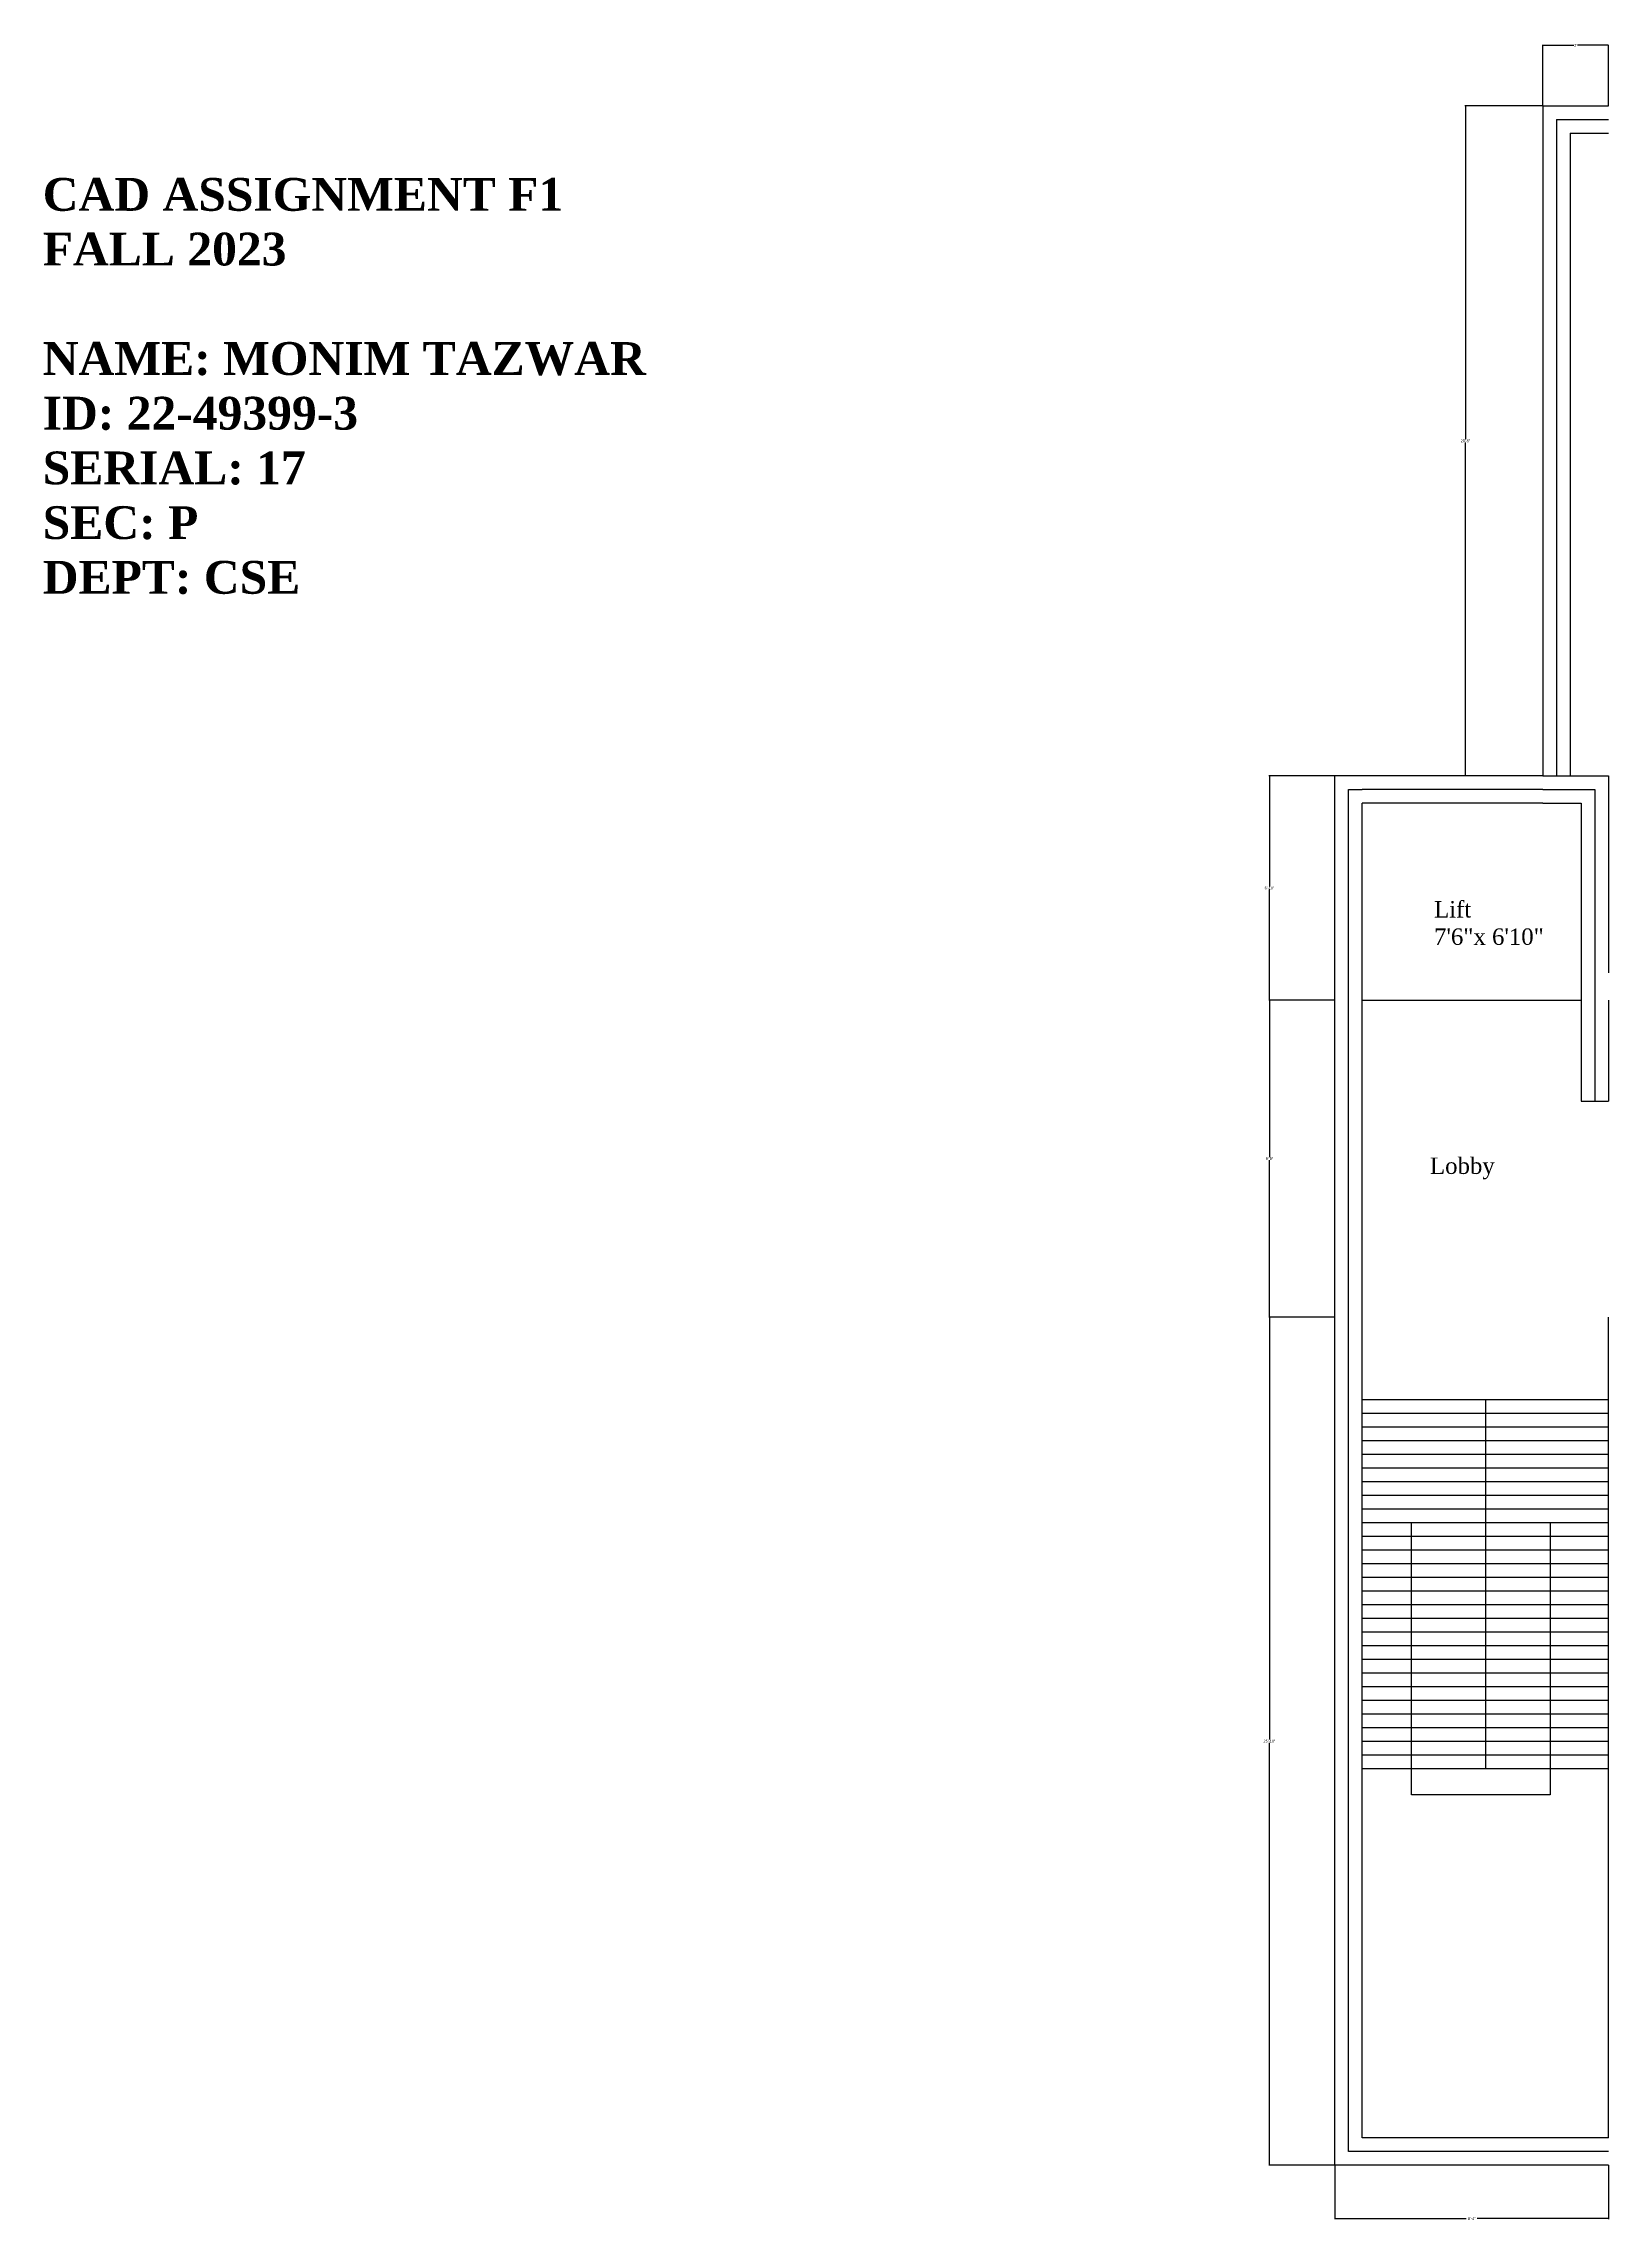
# Model space of a CAD drawing. Header units: inches. Extents: x -23324 to -22327, y 9655 to 10453.
# Drawn here: x -23324 to -22752, y 9656 to 10453 of the extents above; entities that cross this region are included whole.
import ezdxf

# ---------------------------------------------------------------- set-up
doc = ezdxf.new("R2010")
doc.units = ezdxf.units.IN
doc.header["$MEASUREMENT"] = 0
doc.dimstyles.get("Standard").update_dxf_attribs({"dimtxt": 1, "dimasz": 0.18, "dimexe": 0.18, "dimexo": 0.0625, "dimgap": 0.09, "dimtad": 0, "dimtih": 1, "dimtoh": 1, "dimdec": 0, "dimzin": 2, "dimdsep": 46, "dimlunit": 4, "dimtxsty": 'Standard', "dimcen": 0.09, "dimclrt": 5, "dimadec": 0, "dimazin": 0, "dimtfac": 1, "dimtdec": 0, "dimtofl": 0, "dimtmove": 0, "dimatfit": 3, "dimfxl": 1, "dimtolj": 1, "dimtzin": 0, "dimarcsym": 0})

# ---------------------------------------------------------------- blocks, each defined once
blk = doc.blocks.new('*D4')
at = {"color": 0, "lineweight": -2}
for p, q in [((-22776.14, 10429.78), (-22776.14, 10452.03)), ((-22775.96, 10451.85), (-22764.82, 10451.85)), ((-22752.32, 10451.85), (-22763.47, 10451.85)), ((-22752.14, 10429.78), (-22752.14, 10452.03))]:
    blk.add_line(p, q, dxfattribs=at)
at = {"color": 0}
for points in [[(-22775.96, 10451.88), (-22775.96, 10451.82), (-22776.14, 10451.85)], [(-22752.32, 10451.88), (-22752.32, 10451.82), (-22752.14, 10451.85)]]:
    blk.add_solid(points, dxfattribs=at)
at = {"layer": 'Defpoints', "color": 0}
for p in [(-22776.14, 10451.85), (-22776.14, 10429.72), (-22752.14, 10429.72)]:
    blk.add_point(p, dxfattribs=at)
at = {"color": 5, "insert": (-22764.14, 10451.85), "char_height": 1, "attachment_point": 5}
blk.add_mtext("\\A1;2'", dxfattribs=at)
blk = doc.blocks.new('*D13')
at = {"color": 0, "lineweight": -2}
for p, q in [((-22776.21, 10429.72), (-22804.59, 10429.72)), ((-22804.41, 10429.54), (-22804.41, 10307.81)), ((-22804.41, 10184.9), (-22804.41, 10306.63)), ((-22776.21, 10184.72), (-22804.59, 10184.72))]:
    blk.add_line(p, q, dxfattribs=at)
at = {"color": 0}
for points in [[(-22804.44, 10429.54), (-22804.38, 10429.54), (-22804.41, 10429.72)], [(-22804.44, 10184.9), (-22804.38, 10184.9), (-22804.41, 10184.72)]]:
    blk.add_solid(points, dxfattribs=at)
at = {"layer": 'Defpoints', "color": 0}
for p in [(-22776.14, 10429.72), (-22804.41, 10184.72), (-22776.14, 10184.72)]:
    blk.add_point(p, dxfattribs=at)
at = {"color": 5, "insert": (-22804.41, 10307.22), "char_height": 1, "attachment_point": 5}
blk.add_mtext('\\A1;20\'-5"', dxfattribs=at)
blk = doc.blocks.new('*D19')
at = {"color": 0, "lineweight": -2}
for p, q in [((-22852.14, 9676.65), (-22852.14, 9656.94)), ((-22752.14, 9676.65), (-22752.14, 9656.94)), ((-22851.96, 9657.12), (-22804.15, 9657.12)), ((-22752.32, 9657.12), (-22800.14, 9657.12))]:
    blk.add_line(p, q, dxfattribs=at)
at = {"color": 0}
for points in [[(-22851.96, 9657.15), (-22851.96, 9657.09), (-22852.14, 9657.12)], [(-22752.32, 9657.15), (-22752.32, 9657.09), (-22752.14, 9657.12)]]:
    blk.add_solid(points, dxfattribs=at)
at = {"layer": 'Defpoints', "color": 0}
for p in [(-22852.14, 9676.72), (-22752.14, 9676.72), (-22852.14, 9657.12)]:
    blk.add_point(p, dxfattribs=at)
at = {"color": 5, "insert": (-22802.14, 9657.12), "char_height": 1, "attachment_point": 5}
blk.add_mtext('\\A1;8\'-4"', dxfattribs=at)
blk = doc.blocks.new('*D14')
at = {"color": 0, "lineweight": -2}
for p, q in [((-22852.21, 10184.72), (-22876.27, 10184.72)), ((-22876.09, 10184.54), (-22876.09, 10144.31)), ((-22876.09, 10102.9), (-22876.09, 10143.13)), ((-22852.21, 10102.72), (-22876.27, 10102.72))]:
    blk.add_line(p, q, dxfattribs=at)
at = {"color": 0}
for points in [[(-22876.12, 10184.54), (-22876.06, 10184.54), (-22876.09, 10184.72)], [(-22876.12, 10102.9), (-22876.06, 10102.9), (-22876.09, 10102.72)]]:
    blk.add_solid(points, dxfattribs=at)
at = {"layer": 'Defpoints', "color": 0}
for p in [(-22876.09, 10184.72), (-22852.14, 10184.72), (-22852.14, 10102.72)]:
    blk.add_point(p, dxfattribs=at)
at = {"color": 5, "insert": (-22876.09, 10143.72), "char_height": 1, "attachment_point": 5}
blk.add_mtext('\\A1;6\'-10"', dxfattribs=at)
blk = doc.blocks.new('*D15')
at = {"color": 0, "lineweight": -2}
for p, q in [((-22852.21, 10102.72), (-22876.27, 10102.72)), ((-22876.09, 10102.54), (-22876.09, 10045.31)), ((-22876.09, 9986.9), (-22876.09, 10044.13)), ((-22852.21, 9986.72), (-22876.27, 9986.72))]:
    blk.add_line(p, q, dxfattribs=at)
at = {"color": 0}
for points in [[(-22876.12, 10102.54), (-22876.06, 10102.54), (-22876.09, 10102.72)], [(-22876.12, 9986.9), (-22876.06, 9986.9), (-22876.09, 9986.72)]]:
    blk.add_solid(points, dxfattribs=at)
at = {"layer": 'Defpoints', "color": 0}
for p in [(-22852.14, 10102.72), (-22876.09, 9986.72), (-22852.14, 9986.72)]:
    blk.add_point(p, dxfattribs=at)
at = {"color": 5, "insert": (-22876.09, 10044.72), "char_height": 1, "attachment_point": 5}
blk.add_mtext('\\A1;9\'-8"', dxfattribs=at)
blk = doc.blocks.new('*D16')
at = {"color": 0, "lineweight": -2}
for p, q in [((-22852.21, 9986.72), (-22876.27, 9986.72)), ((-22876.09, 9986.54), (-22876.09, 9832.31)), ((-22876.09, 9676.9), (-22876.09, 9831.13)), ((-22852.21, 9676.72), (-22876.27, 9676.72))]:
    blk.add_line(p, q, dxfattribs=at)
at = {"color": 0}
for points in [[(-22876.12, 9986.54), (-22876.06, 9986.54), (-22876.09, 9986.72)], [(-22876.12, 9676.9), (-22876.06, 9676.9), (-22876.09, 9676.72)]]:
    blk.add_solid(points, dxfattribs=at)
at = {"layer": 'Defpoints', "color": 0}
for p in [(-22852.14, 9986.72), (-22876.09, 9676.72), (-22852.14, 9676.72)]:
    blk.add_point(p, dxfattribs=at)
at = {"color": 5, "insert": (-22876.09, 9831.72), "char_height": 1, "attachment_point": 5}
blk.add_mtext('\\A1;25\'-10"', dxfattribs=at)

msp = doc.modelspace()

# ---------------------------------------------------------------- linework, layer by layer
for p, q in [((-22776.14, 10429.72), (-22752.14, 10429.72)), ((-22776.14, 10429.72), (-22776.14, 10184.72)), ((-22766.14, 10419.72), (-22766.14, 10184.72)), ((-22766.14, 10419.72), (-22752.14, 10419.72)), ((-22852.14, 10102.72), (-22852.14, 10184.72)), ((-22776.14, 10184.72), (-22852.14, 10184.72)), ((-22776.14, 10184.72), (-22752.14, 10184.72)), ((-22752.14, 10184.72), (-22752.14, 10112.72)), ((-22752.14, 10184.72), (-22752.14, 10112.72)), ((-22776.14, 10179.72), (-22842.14, 10179.72)), ((-22776.14, 10174.72), (-22842.14, 10174.72)), ((-22842.14, 10102.72), (-22842.14, 10174.72)), ((-22776.14, 10174.72), (-22762.14, 10174.72)), ((-22762.14, 10174.72), (-22762.14, 10065.72)), ((-22852.14, 9986.72), (-22852.14, 10102.72)), ((-22842.14, 9986.72), (-22842.14, 10102.72)), ((-22842.14, 10102.72), (-22761.95, 10102.72)), ((-22752.14, 10102.72), (-22752.14, 10065.72)), ((-22752.14, 10102.72), (-22752.14, 10065.72)), ((-22762.14, 10065.72), (-22752.14, 10065.72)), ((-22852.14, 9676.72), (-22852.14, 9986.72)), ((-22852.14, 9676.72), (-22852.14, 9986.72)), ((-22842.14, 9686.72), (-22842.14, 9986.72)), ((-22752.14, 9686.72), (-22752.14, 9986.72)), ((-22842.14, 9956.72), (-22752.14, 9956.72)), ((-22842.14, 9951.72), (-22752.14, 9951.72)), ((-22797.14, 9956.72), (-22797.14, 9821.72)), ((-22842.14, 9946.72), (-22752.14, 9946.72)), ((-22842.14, 9941.72), (-22752.14, 9941.72)), ((-22842.14, 9936.72), (-22752.14, 9936.72)), ((-22842.14, 9931.72), (-22752.14, 9931.72)), ((-22842.14, 9926.72), (-22752.14, 9926.72)), ((-22842.14, 9921.72), (-22752.14, 9921.72)), ((-22842.14, 9916.72), (-22752.14, 9916.72)), ((-22842.14, 9911.72), (-22752.14, 9911.72)), ((-22824.12, 9812.07), (-22824.12, 9911.72)), ((-22773.48, 9911.72), (-22773.48, 9812.07)), ((-22842.14, 9906.72), (-22752.14, 9906.72)), ((-22842.14, 9901.72), (-22752.14, 9901.72)), ((-22842.14, 9896.72), (-22752.14, 9896.72)), ((-22842.14, 9891.72), (-22752.14, 9891.72)), ((-22842.14, 9891.72), (-22752.14, 9891.72)), ((-22842.14, 9886.72), (-22752.14, 9886.72)), ((-22842.14, 9881.72), (-22752.14, 9881.72)), ((-22842.14, 9876.72), (-22752.14, 9876.72)), ((-22842.14, 9871.72), (-22752.14, 9871.72)), ((-22842.14, 9866.72), (-22752.14, 9866.72)), ((-22842.14, 9861.72), (-22752.14, 9861.72)), ((-22842.14, 9856.72), (-22752.14, 9856.72)), ((-22842.14, 9851.72), (-22752.14, 9851.72)), ((-22842.14, 9846.72), (-22752.14, 9846.72)), ((-22842.14, 9841.72), (-22752.14, 9841.72)), ((-22842.14, 9836.72), (-22752.14, 9836.72)), ((-22842.14, 9831.72), (-22752.14, 9831.72)), ((-22842.14, 9826.72), (-22752.14, 9826.72)), ((-22842.14, 9821.72), (-22752.14, 9821.72)), ((-22773.48, 9812.07), (-22824.12, 9812.07)), ((-22752.14, 9686.72), (-22842.14, 9686.72)), ((-22752.14, 9676.72), (-22852.14, 9676.72))]:
    msp.add_line(p, q)
at = {"color": 1}
for p, q in [((-22771.14, 10424.72), (-22771.14, 10184.72)), ((-22771.14, 10424.72), (-22752.14, 10424.72)), ((-22847.14, 10102.72), (-22847.14, 10179.72)), ((-22847.14, 10179.72), (-22842.14, 10179.72)), ((-22776.14, 10179.72), (-22842.14, 10179.72)), ((-22776.14, 10179.72), (-22757.14, 10179.72)), ((-22757.14, 10179.72), (-22757.14, 10065.72)), ((-22847.14, 9986.72), (-22847.14, 10102.72)), ((-22847.14, 9681.72), (-22847.14, 9986.72)), ((-22752.14, 9681.72), (-22847.14, 9681.72))]:
    msp.add_line(p, q, dxfattribs=at)

# ---------------------------------------------------------------- texts
at = {"attachment_point": 1}
for s, insert, char_height in [('{\\fTimes New Roman|b1|i0|c0|p18;CAD ASSIGNMENT F1\\PFALL 2023\\P\\PNAME: MONIM TAZWAR\\PID: 22-49399-3\\PSERIAL: 17\\PSEC: P\\PDEPT: CSE}', (-23324.57, 10403.35), 12), ('{\\fTimes New Roman|b0|i0|c0|p18;Lift\\P7\'6"x 6\'10"}', (-22815.9, 10138.92), 6), ('{\\fTimes New Roman|b0|i0|c0|p18;Lobby}', (-22817.38, 10045.15), 6)]:
    msp.add_mtext(s, dxfattribs=dict(at, insert=insert, char_height=char_height))

# ---------------------------------------------------------------- dimensions: what is measured, and where the dimension line sits
for base, p1, p2, picture, middle in [((-22776.14, 10451.85), (-22752.14, 10429.72), (-22776.14, 10429.72), '*D4', (-22764.14, 10451.85)), ((-22852.14, 9657.12), (-22752.14, 9676.72), (-22852.14, 9676.72), '*D19', (-22802.14, 9657.12))]:
    dim = msp.add_linear_dim(base=base, p1=p1, p2=p2, dimstyle='Standard')
    dim.commit()
    dim.dimension.update_dxf_attribs({"geometry": picture, "text_midpoint": middle})
for base, p1, p2, picture, middle in [((-22804.41, 10184.72), (-22776.14, 10429.72), (-22776.14, 10184.72), '*D13', (-22804.41, 10307.22)), ((-22876.09, 10184.72), (-22852.14, 10102.72), (-22852.14, 10184.72), '*D14', (-22876.09, 10143.72)), ((-22876.09, 9986.72), (-22852.14, 10102.72), (-22852.14, 9986.72), '*D15', (-22876.09, 10044.72)), ((-22876.09, 9676.72), (-22852.14, 9986.72), (-22852.14, 9676.72), '*D16', (-22876.09, 9831.72))]:
    dim = msp.add_linear_dim(base=base, p1=p1, p2=p2, angle=90, dimstyle='Standard')
    dim.commit()
    dim.dimension.update_dxf_attribs({"geometry": picture, "text_midpoint": middle})

doc.saveas('drawing.dxf')
